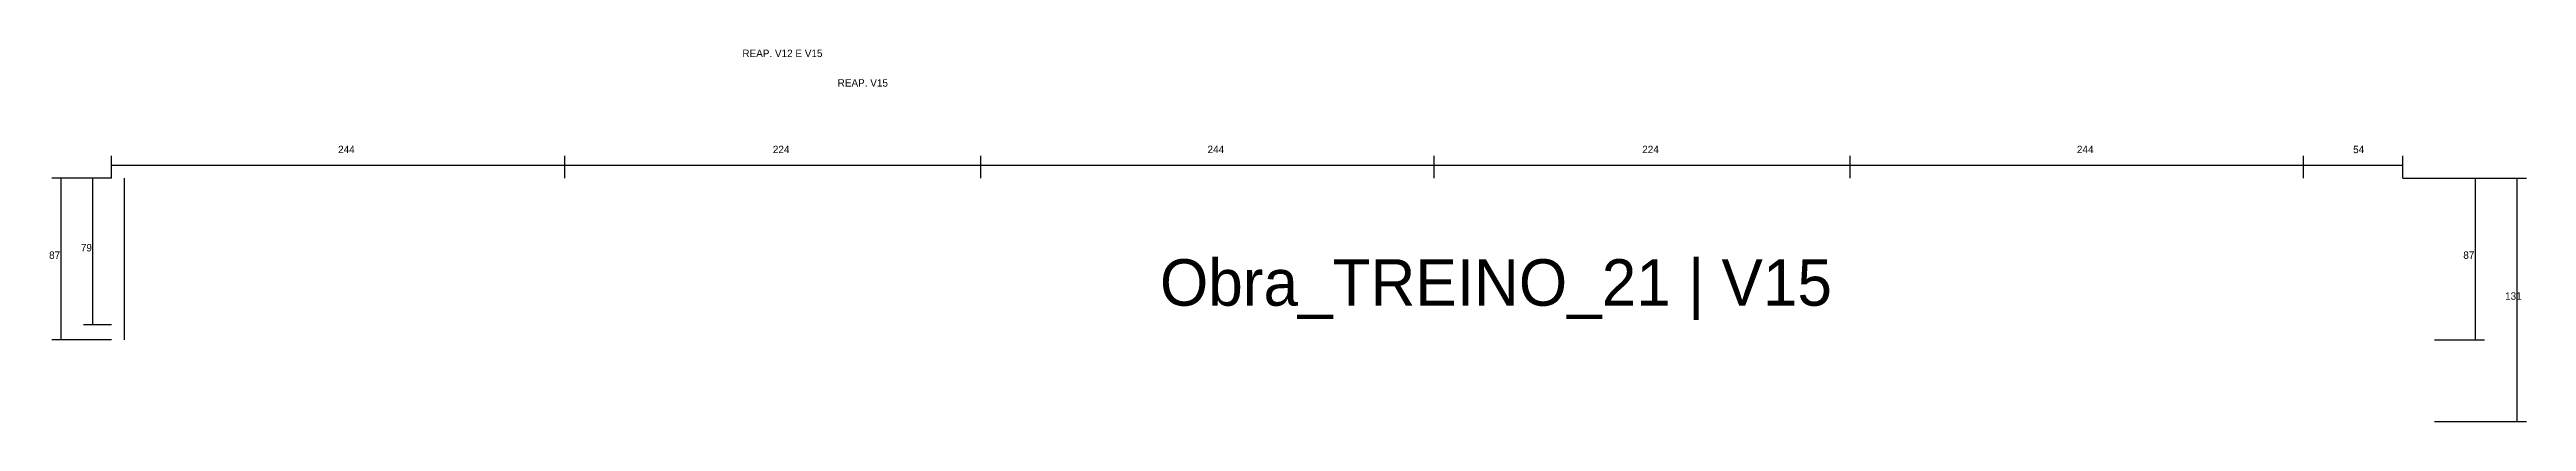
# Model space of a CAD drawing. Header units: metres. Extents: x -2848 to 22762, y -45195 to 1016.
# Drawn here: x 5802 to 7136, y -27672 to -27472 of the extents above; entities that cross this region are included whole.
import ezdxf

# ---------------------------------------------------------------- set-up
doc = ezdxf.new("R2010")
doc.units = ezdxf.units.M
for name, color, linetype in [('COTA', 4, 'Continuous'), ('LABEL_ID', 3, 'Continuous'), ('PONTALETE', 2, 'Continuous'), ('SARR_2.2x7', 40, 'Continuous')]:
    doc.layers.add(name, color=color, linetype=linetype)

msp = doc.modelspace()

# ---------------------------------------------------------------- texts
at = {"layer": 'COTA'}
for s, p in [('244', (5957.6, -27527.9)), ('224', (6191.6, -27527.9)), ('244', (6425.6, -27527.9)), ('224', (6659.6, -27527.9)), ('244', (6893.6, -27527.9)), ('54', (7042.3, -27527.9)), ('87', (5802, -27584.8)), ('79', (5819.1, -27580.8)), ('87', (7101.6, -27584.8)), ('131', (7124.1, -27606.8))]:
    msp.add_text(s, height=4, dxfattribs=at).set_placement(p)
at = {"layer": 'LABEL_ID'}
msp.add_text('Obra_TREINO_21 | V15', height=25, dxfattribs=at).set_placement((6400, -27610))
at = {"layer": 'PONTALETE'}
for s, p in [('REAP. V12 E V15', (6175.2, -27476.2)), ('REAP. V15', (6226.5, -27492.1))]:
    msp.add_text(s, height=4, dxfattribs=at).set_placement(p)

# ---------------------------------------------------------------- linework, layer by layer
at = {"layer": 'COTA'}
for p, q in [((5835.6, -27541.3), (5835.6, -27529.4)), ((6079.6, -27541.3), (6079.6, -27529.4)), ((6079.6, -27541.3), (6079.6, -27529.4)), ((6303.6, -27541.3), (6303.6, -27529.4)), ((6303.6, -27541.3), (6303.6, -27529.4)), ((6547.6, -27541.3), (6547.6, -27529.4)), ((6547.6, -27541.3), (6547.6, -27529.4)), ((6771.6, -27541.3), (6771.6, -27529.4)), ((6771.6, -27541.3), (6771.6, -27529.4)), ((7015.6, -27541.3), (7015.6, -27529.4)), ((7015.6, -27541.3), (7015.6, -27529.4)), ((7069.1, -27541.3), (7069.1, -27529.4)), ((5835.6, -27541.3), (5803.5, -27541.3)), ((5808.5, -27628.3), (5808.5, -27541.3)), ((5835.6, -27541.3), (5820.6, -27541.3)), ((5825.6, -27620.3), (5825.6, -27541.3)), ((5835.6, -27534.4), (6079.6, -27534.4)), ((6079.6, -27534.4), (6303.6, -27534.4)), ((6303.6, -27534.4), (6547.6, -27534.4)), ((6547.6, -27534.4), (6771.6, -27534.4)), ((6771.6, -27534.4), (7015.6, -27534.4)), ((7015.6, -27534.4), (7069.1, -27534.4)), ((7069.1, -27541.3), (7135.6, -27541.3)), ((7069.1, -27541.3), (7113.1, -27541.3)), ((7108.1, -27628.3), (7108.1, -27541.3)), ((7130.6, -27672.3), (7130.6, -27541.3)), ((5835.6, -27620.3), (5820.6, -27620.3)), ((5835.6, -27628.3), (5803.5, -27628.3)), ((7086.1, -27628.3), (7113.1, -27628.3)), ((7086.1, -27672.3), (7135.6, -27672.3))]:
    msp.add_line(p, q, dxfattribs=at)
at = {"layer": 'SARR_2.2x7'}
msp.add_line((5842.6, -27628.3), (5842.6, -27541.3), dxfattribs=at)

msp.set_redraw_order([(e.dxf.handle, doc.entitydb.next_handle()) for e in msp.query("TEXT MTEXT ATTDEF DIMENSION ARC_DIMENSION")])  # texts and dimensions are drawn at this point

doc.saveas('drawing.dxf')
